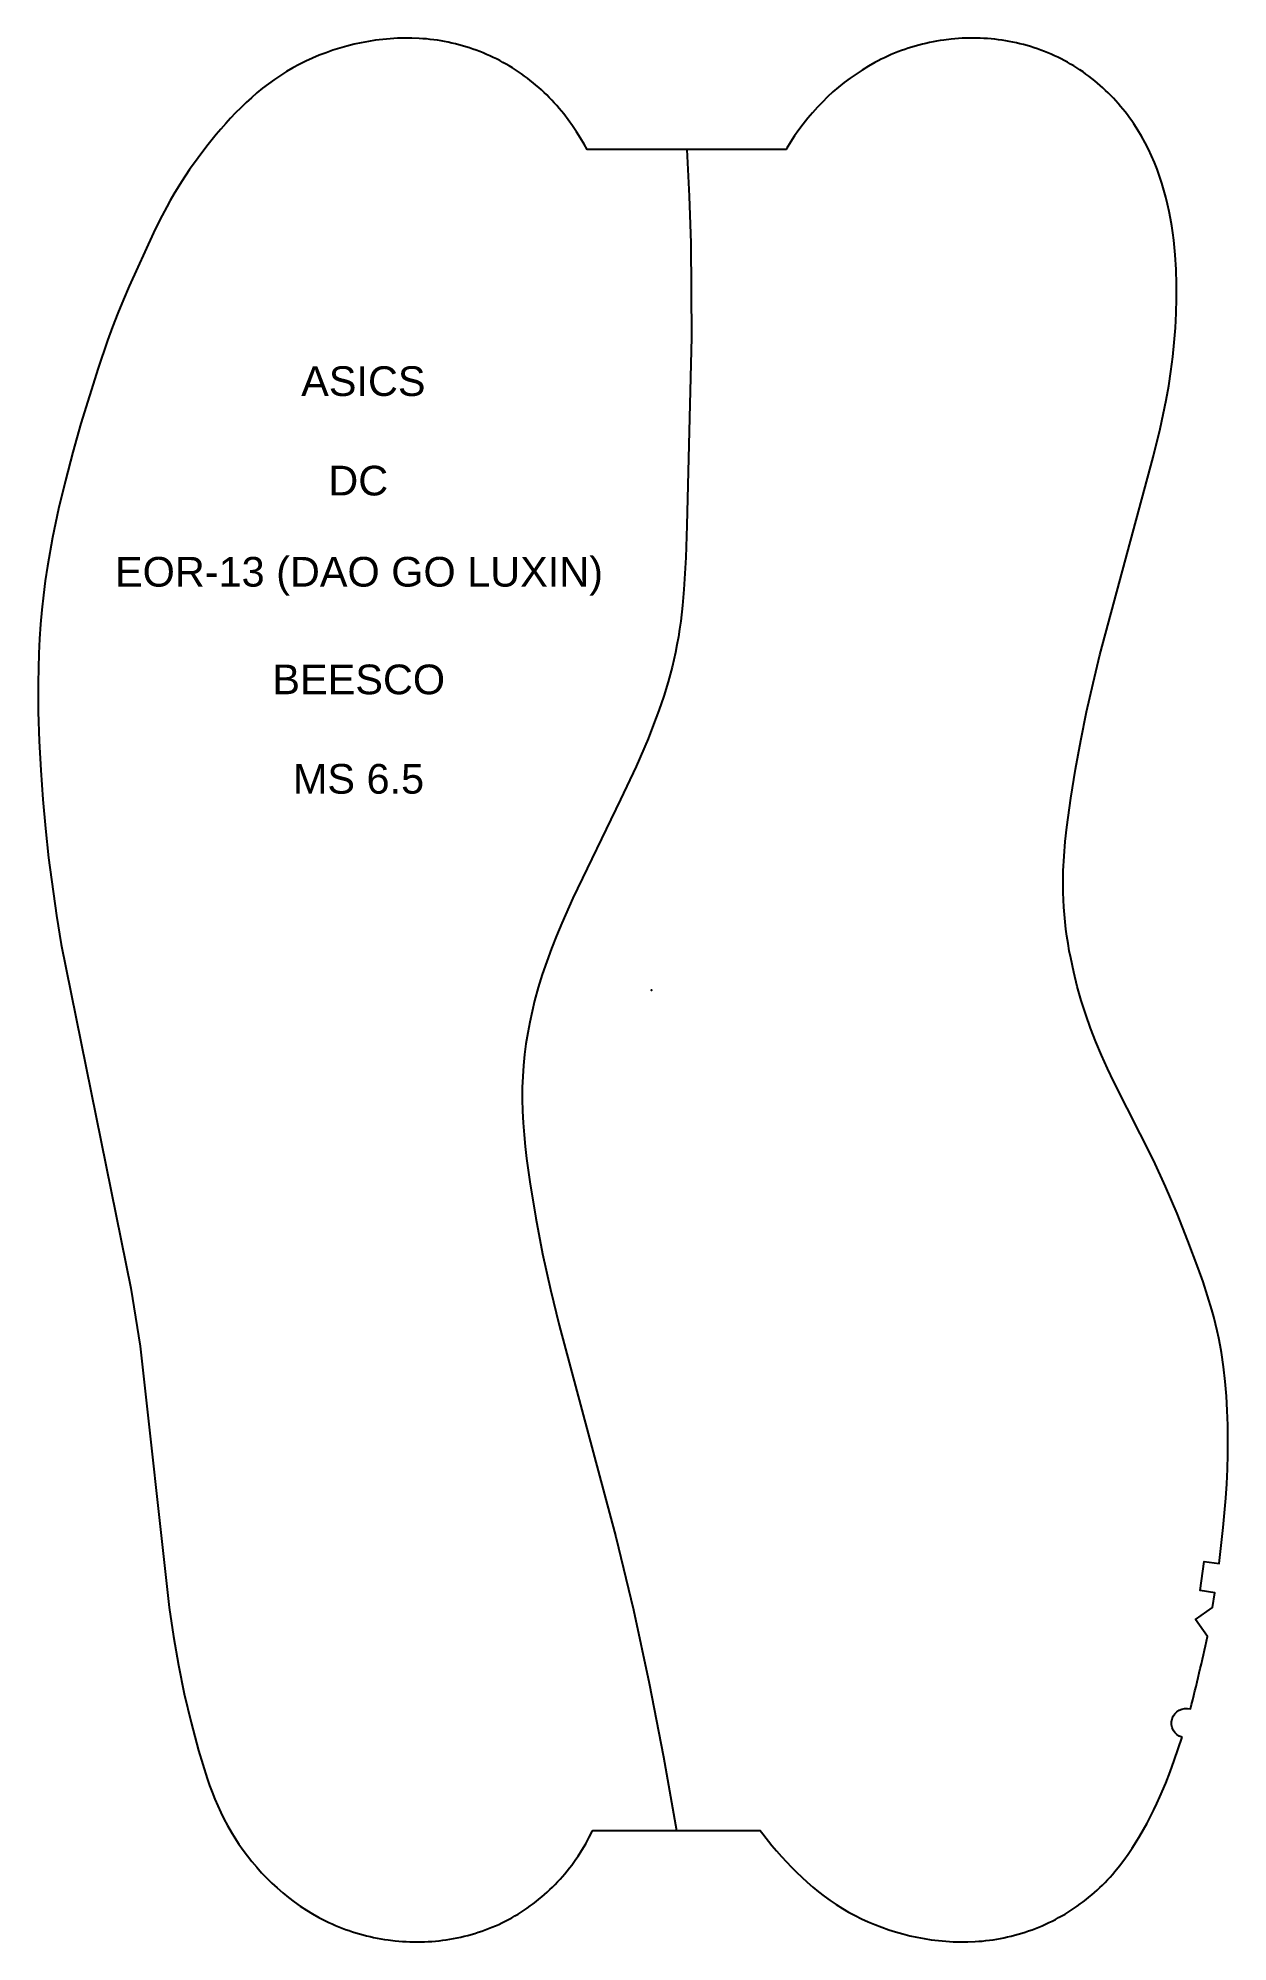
# Model space of a CAD drawing. Extents: x -897 to 5208, y 4 to 324.
# Drawn here: x 767.1 to 927.6, y 4 to 260.6 of the extents above; entities that cross this region are included whole.
import ezdxf

# ---------------------------------------------------------------- set-up
doc = ezdxf.new("R2010")
doc.units = 0
doc.layers.add('CK_LEVEL_1', color=7, linetype='CONTINUOUS')
doc.layers.add('DEFAULT', color=7, linetype='CONTINUOUS')
doc.styles.add('ARIAL_REGULAR', font='txt')

msp = doc.modelspace()

# ---------------------------------------------------------------- texts
at = {"layer": 'CK_LEVEL_1', "color": 7, "style": 'ARIAL_REGULAR'}
for s, p in [('ASICS', (802.63, 212.4)), ('DC', (806.29, 198.99)), ('EOR-13 (DAO GO LUXIN)', (777.52, 186.7)), ('BEESCO', (798.75, 172.19)), ('MS 6.5', (801.51, 158.79))]:
    msp.add_text(s, height=4, dxfattribs=at).set_placement(p)

# ---------------------------------------------------------------- linework, layer by layer
at = {"layer": 'DEFAULT'}
msp.add_lwpolyline([(921.42, 31.58, -0.991548), (922.55, 35.41, 0.009664), (924.84, 45.15), (923.23, 47.47), (925.54, 49.08), (925.85, 51.06), (923.88, 51.36), (924.42, 55.28), (926.41, 55.02), (926.99, 59.88), (927.34, 63.81), (927.46, 65.77), (927.55, 67.74), (927.6, 69.71), (927.61, 71.68), (927.59, 73.65), (927.53, 75.62), (927.41, 77.59), (927.25, 79.55), (927.02, 81.51), (926.73, 83.46), (926.56, 84.43), (926.37, 85.4), (926.17, 86.36), (925.94, 87.32), (925.7, 88.27), (925.44, 89.22), (924.87, 91.11), (924.25, 92.98), (923.6, 94.84), (922.22, 98.53), (920.75, 102.19), (919.2, 105.82), (917.56, 109.4), (912.22, 119.95), (911.37, 121.72), (910.55, 123.52), (909.79, 125.33), (909.09, 127.17), (908.44, 129.04), (907.84, 130.91), (907.3, 132.81), (906.82, 134.72), (906.41, 136.65), (906.22, 137.61), (906.05, 138.59), (905.9, 139.56), (905.77, 140.54), (905.66, 141.51), (905.57, 142.5), (905.49, 143.48), (905.43, 144.46), (905.4, 145.45), (905.38, 146.43), (905.39, 147.41), (905.41, 148.4), (905.51, 150.37), (905.67, 152.33), (905.88, 154.29), (906.41, 158.2), (907.05, 162.09), (907.76, 165.96), (908.55, 169.82), (909.42, 173.67), (910.35, 177.5), (917.54, 204.13), (918.49, 207.96), (918.9, 209.88), (919.28, 211.82), (919.62, 213.76), (919.91, 215.71), (920.16, 217.66), (920.37, 219.62), (920.53, 221.59), (920.64, 223.55), (920.69, 225.52), (920.69, 227.49), (920.62, 229.46), (920.49, 231.43), (920.3, 233.39), (920.18, 234.37), (920.04, 235.35), (919.88, 236.32), (919.69, 237.28), (919.48, 238.25), (919.25, 239.2), (918.99, 240.15), (918.71, 241.1), (918.4, 242.03), (918.06, 242.96), (917.7, 243.87), (917.31, 244.78), (916.89, 245.67), (916.44, 246.54), (915.96, 247.41), (915.45, 248.25), (914.92, 249.08), (914.64, 249.49), (914.35, 249.89), (914.06, 250.28), (913.76, 250.68), (913.46, 251.06), (913.14, 251.44), (912.82, 251.82), (912.5, 252.19), (912.16, 252.55), (911.82, 252.9), (911.47, 253.25), (911.12, 253.59), (910.76, 253.93), (910.39, 254.26), (910.02, 254.58), (909.64, 254.9), (909.26, 255.2), (908.86, 255.5), (908.47, 255.79), (908.07, 256.08), (907.66, 256.36), (907.24, 256.62), (906.83, 256.88), (906.4, 257.14), (905.98, 257.38), (905.54, 257.62), (905.11, 257.84), (904.66, 258.06), (904.22, 258.27), (903.77, 258.47), (903.32, 258.66), (902.86, 258.85), (902.4, 259.02), (901.93, 259.19), (901.47, 259.34), (901, 259.49), (900.52, 259.63), (900.05, 259.76), (899.57, 259.88), (899.09, 259.99), (898.61, 260.1), (898.13, 260.19), (897.64, 260.28), (897.15, 260.35), (896.67, 260.42), (896.18, 260.48), (895.69, 260.53), (895.2, 260.57), (894.71, 260.6), (894.21, 260.62), (893.72, 260.64), (893.23, 260.64), (892.74, 260.64), (892.24, 260.63), (891.75, 260.61), (891.26, 260.58), (890.28, 260.49), (889.3, 260.38), (888.81, 260.3), (888.32, 260.22), (887.84, 260.14), (887.36, 260.04), (886.87, 259.93), (886.4, 259.82), (885.92, 259.7), (885.44, 259.56), (884.97, 259.42), (884.5, 259.28), (884.03, 259.12), (883.57, 258.95), (883.11, 258.78), (882.65, 258.6), (882.2, 258.41), (881.75, 258.21), (881.3, 258), (880.86, 257.79), (880.42, 257.57), (879.98, 257.34), (879.13, 256.85), (878.28, 256.34), (877.46, 255.8), (876.65, 255.23), (875.87, 254.64), (875.1, 254.02), (874.35, 253.38), (873.63, 252.71), (872.92, 252.02), (872.24, 251.31), (871.58, 250.58), (870.94, 249.83), (870.33, 249.06), (869.74, 248.27), (869.18, 247.46), (868.64, 246.63), (868.13, 245.79), (868.04, 245.64), (841.19, 245.64), (840.8, 246.33), (840.28, 247.17), (839.75, 248), (839.2, 248.82), (838.63, 249.62), (838.03, 250.41), (837.41, 251.17), (837.09, 251.54), (836.76, 251.91), (836.43, 252.27), (836.09, 252.63), (835.74, 252.98), (835.39, 253.32), (835.03, 253.66), (834.66, 253.98), (834.29, 254.31), (833.91, 254.62), (833.53, 254.93), (833.14, 255.23), (832.74, 255.52), (832.34, 255.81), (831.94, 256.09), (831.53, 256.36), (831.11, 256.63), (830.69, 256.88), (830.26, 257.13), (829.83, 257.37), (829.4, 257.6), (828.96, 257.83), (828.51, 258.04), (828.07, 258.25), (827.62, 258.45), (827.16, 258.64), (826.71, 258.83), (826.24, 259), (825.78, 259.17), (825.31, 259.32), (824.84, 259.47), (824.37, 259.61), (823.9, 259.74), (823.42, 259.87), (822.94, 259.98), (822.46, 260.08), (821.98, 260.18), (821.49, 260.26), (821.01, 260.34), (820.52, 260.41), (820.03, 260.47), (819.54, 260.52), (819.05, 260.56), (818.56, 260.59), (817.57, 260.64), (816.59, 260.64), (815.6, 260.62), (814.62, 260.56), (813.64, 260.47), (812.66, 260.35), (811.69, 260.2), (810.72, 260.02), (809.76, 259.81), (808.8, 259.57), (807.85, 259.3), (806.91, 259), (805.98, 258.67), (805.06, 258.32), (804.15, 257.94), (803.26, 257.53), (802.37, 257.09), (801.51, 256.62), (800.66, 256.13), (799.82, 255.6), (799.01, 255.05), (798.21, 254.47), (797.43, 253.87), (796.67, 253.25), (795.93, 252.6), (795.2, 251.94), (794.49, 251.25), (793.79, 250.56), (793.11, 249.84), (792.45, 249.12), (791.79, 248.38), (791.16, 247.63), (789.92, 246.09), (788.73, 244.52), (787.59, 242.91), (786.5, 241.27), (785.47, 239.59), (784.97, 238.74), (784.49, 237.88), (783.58, 236.14), (782.72, 234.37), (779.44, 227.19), (778.66, 225.39), (777.9, 223.57), (777.19, 221.73), (776.52, 219.88), (775.25, 216.15), (772.91, 208.68), (771.82, 204.83), (770.83, 201.02), (769.92, 197.18), (769.11, 193.33), (768.41, 189.45), (768.11, 187.5), (767.86, 185.55), (767.64, 183.59), (767.46, 181.63), (767.33, 179.66), (767.23, 177.69), (767.14, 173.75), (767.18, 169.81), (767.3, 165.87), (767.5, 161.94), (767.77, 158), (768.13, 154.08), (768.57, 150.16), (769.64, 142.35), (770.28, 138.47), (779.64, 92.11), (780.92, 84.33), (784.83, 49.08), (785.39, 45.18), (786.07, 41.3), (786.87, 37.44), (787.78, 33.6), (788.8, 29.8), (789.35, 27.9), (789.96, 26.03), (790.28, 25.1), (790.62, 24.17), (790.99, 23.26), (791.37, 22.35), (791.79, 21.46), (792.22, 20.58), (792.69, 19.71), (793.18, 18.85), (793.69, 18.01), (794.23, 17.19), (794.79, 16.38), (795.38, 15.59), (795.99, 14.82), (796.63, 14.06), (797.29, 13.33), (797.97, 12.62), (798.68, 11.93), (799.4, 11.27), (800.15, 10.62), (800.91, 10), (801.7, 9.41), (802.51, 8.84), (803.33, 8.3), (804.17, 7.79), (805.03, 7.31), (805.47, 7.08), (805.91, 6.85), (806.35, 6.64), (806.8, 6.43), (807.25, 6.23), (807.7, 6.04), (808.16, 5.86), (808.62, 5.69), (809.08, 5.52), (809.55, 5.37), (810.02, 5.22), (810.49, 5.08), (810.97, 4.95), (811.44, 4.83), (811.92, 4.71), (812.4, 4.61), (812.89, 4.51), (813.37, 4.42), (813.86, 4.34), (814.35, 4.27), (815.32, 4.15), (816.31, 4.07), (816.8, 4.04), (817.29, 4.02), (817.78, 4), (818.28, 4), (818.77, 4.01), (819.26, 4.02), (819.75, 4.04), (820.25, 4.07), (820.74, 4.11), (821.23, 4.16), (821.72, 4.22), (822.2, 4.29), (822.69, 4.37), (823.17, 4.45), (823.66, 4.55), (824.14, 4.65), (824.62, 4.76), (825.1, 4.88), (825.57, 5.01), (826.05, 5.15), (826.52, 5.3), (826.98, 5.46), (827.45, 5.62), (827.91, 5.8), (828.36, 5.98), (828.82, 6.17), (829.27, 6.37), (829.71, 6.58), (830.15, 6.8), (830.59, 7.03), (831.02, 7.26), (831.45, 7.51), (831.87, 7.76), (832.29, 8.02), (832.71, 8.29), (833.11, 8.57), (833.52, 8.85), (833.91, 9.14), (834.3, 9.44), (834.69, 9.75), (835.07, 10.06), (835.44, 10.38), (835.81, 10.71), (836.17, 11.05), (836.52, 11.39), (836.87, 11.74), (837.21, 12.1), (837.54, 12.46), (837.87, 12.83), (838.19, 13.2), (838.5, 13.58), (838.81, 13.97), (839.11, 14.36), (839.4, 14.76), (839.69, 15.16), (839.97, 15.56), (840.5, 16.39), (841.01, 17.24), (841.49, 18.1), (841.93, 18.98), (841.95, 19), (864.54, 19), (864.87, 18.55), (866.11, 17.02), (866.75, 16.27), (867.4, 15.53), (868.06, 14.8), (868.74, 14.09), (869.44, 13.39), (870.15, 12.71), (870.88, 12.04), (871.62, 11.4), (872.38, 10.77), (873.16, 10.17), (873.96, 9.59), (874.77, 9.04), (875.61, 8.52), (876.46, 8.02), (877.33, 7.56), (878.21, 7.12), (879.1, 6.71), (880.01, 6.33), (880.93, 5.97), (881.86, 5.64), (882.8, 5.35), (883.75, 5.08), (884.71, 4.84), (885.67, 4.62), (886.64, 4.44), (887.61, 4.29), (888.59, 4.17), (889.57, 4.08), (890.55, 4.02), (891.54, 4), (892.53, 4.01), (893.51, 4.05), (894, 4.08), (894.49, 4.12), (894.98, 4.18), (895.47, 4.23), (895.96, 4.3), (896.44, 4.38), (896.93, 4.47), (897.41, 4.56), (897.89, 4.67), (898.37, 4.78), (898.85, 4.9), (899.32, 5.03), (899.8, 5.17), (900.27, 5.32), (900.73, 5.48), (901.2, 5.64), (901.66, 5.82), (902.11, 6), (902.57, 6.19), (903.02, 6.39), (903.47, 6.6), (903.91, 6.82), (904.35, 7.04), (904.78, 7.27), (905.21, 7.51), (905.64, 7.76), (906.06, 8.02), (906.48, 8.28), (906.89, 8.55), (907.29, 8.83), (907.7, 9.12), (908.09, 9.41), (908.48, 9.71), (908.87, 10.02), (909.24, 10.34), (909.62, 10.66), (909.98, 10.99), (910.34, 11.32), (910.69, 11.67), (911.04, 12.02), (911.38, 12.37), (911.71, 12.73), (912.04, 13.1), (912.36, 13.48), (912.98, 14.24), (913.58, 15.02), (914.15, 15.82), (914.71, 16.64), (915.24, 17.47), (915.75, 18.32), (916.24, 19.17), (916.72, 20.03), (917.17, 20.91), (917.61, 21.79), (918.04, 22.68), (918.45, 23.57), (919.22, 25.38), (919.82, 26.91), (920.38, 28.46), (920.92, 30.01)], format="xyb", close=True, dxfattribs=at)
msp.add_lwpolyline([(854.62, 245.64), (854.97, 239.32), (855.18, 232.99), (855.27, 220.33), (854.65, 194.93), (854.49, 190.61), (854.24, 186.3), (854.05, 184.16), (853.81, 182.03), (853.66, 180.97), (853.5, 179.91), (853.31, 178.85), (853.1, 177.8), (852.89, 176.81), (852.65, 175.83), (852.39, 174.85), (852.12, 173.87), (851.53, 171.93), (850.87, 170.01), (850.16, 168.1), (849.41, 166.2), (847.8, 162.45), (845.71, 157.98), (839.27, 144.69), (837.77, 141.32), (837.06, 139.62), (836.39, 137.9), (835.75, 136.17), (835.15, 134.42), (834.6, 132.66), (834.11, 130.88), (833.76, 129.44), (833.45, 128), (833.18, 126.54), (832.94, 125.08), (832.75, 123.62), (832.61, 122.15), (832.51, 120.67), (832.45, 119.2), (832.44, 117.6), (832.47, 116), (832.55, 114.4), (832.68, 112.81), (832.83, 111.21), (833.02, 109.62), (833.46, 106.45), (834.26, 101.58), (835.19, 96.74), (836.24, 91.93), (837.4, 87.15), (845.06, 58.6), (847.43, 48.77), (849.57, 38.89), (851.51, 28.96), (853.24, 19)], dxfattribs=at)
msp.add_point((849.88, 132.32), dxfattribs=at)

msp.set_redraw_order([(e.dxf.handle, doc.entitydb.next_handle()) for e in msp.query("TEXT MTEXT ATTDEF DIMENSION ARC_DIMENSION")])  # texts and dimensions are drawn at this point

doc.saveas('drawing.dxf')
